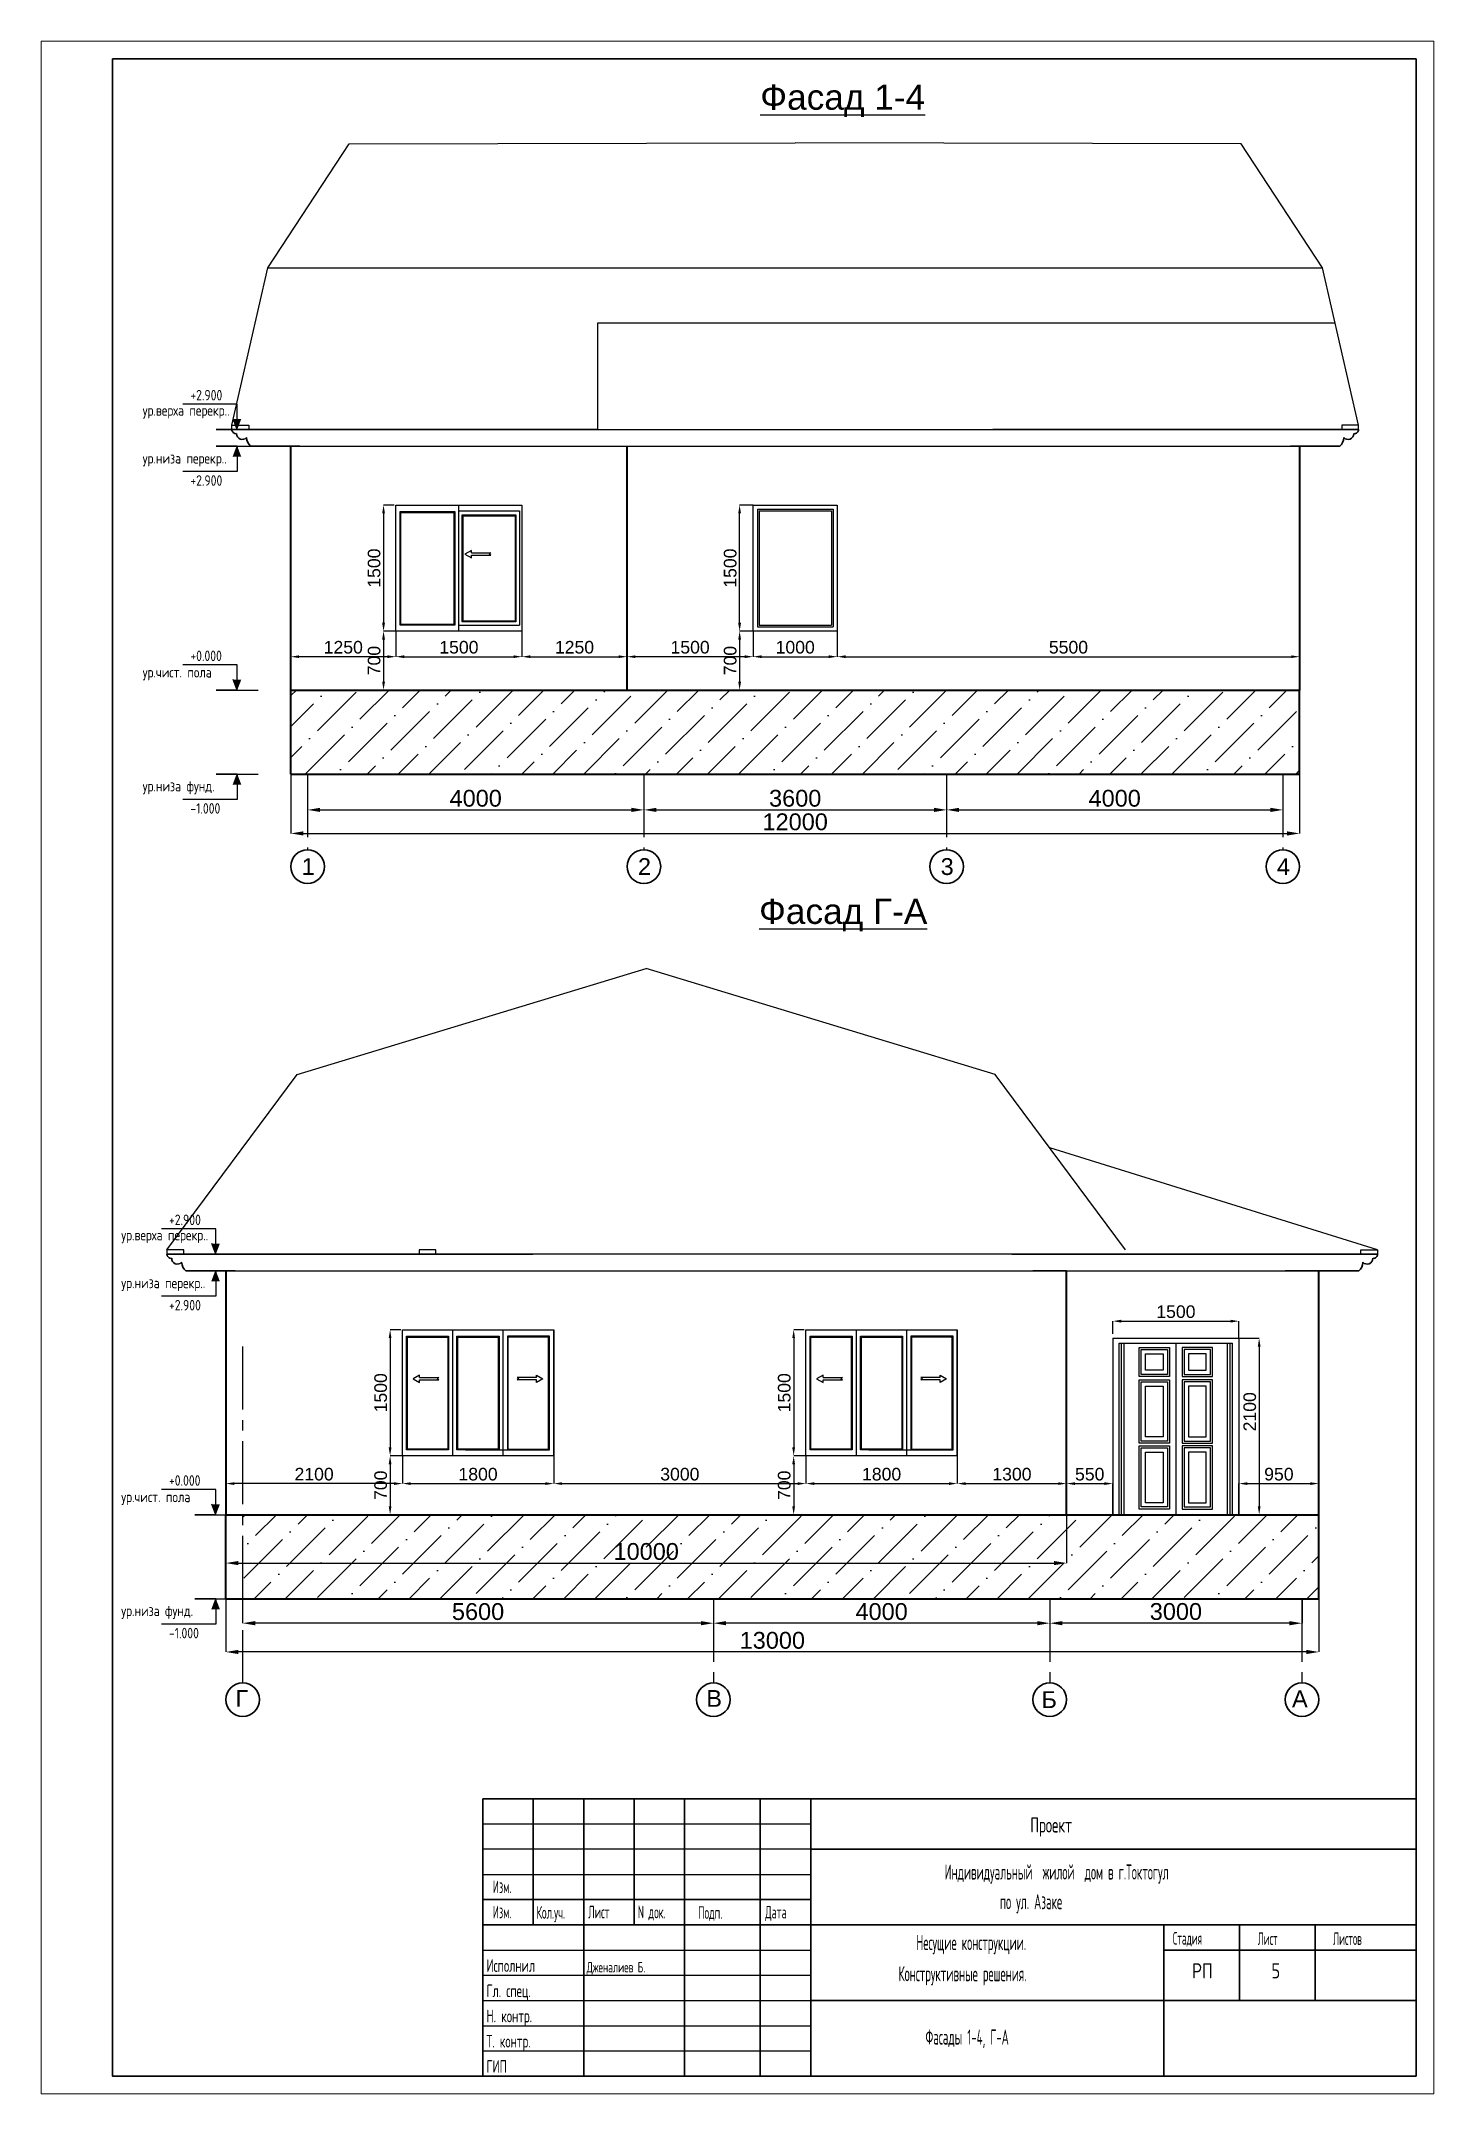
# Model space of a CAD drawing. Header units: millimetres. Extents: x 344563 to 449411, y 37253 to 62883.
# Drawn here: x 413689 to 430256, y 38462 to 62883 of the extents above; entities that cross this region are included whole.
import ezdxf
from ezdxf.enums import TextEntityAlignment as Align

# ---------------------------------------------------------------- set-up
doc = ezdxf.new("R2010")
doc.units = ezdxf.units.MM
doc.linetypes.add('CENTER2', pattern=[1.125, 0.75, -0.125, 0.125, -0.125])
for name, color, linetype in [('0 duvar', 2, 'Continuous'), ('AHSAP KAPI', 152, 'Continuous'), ('ANTET', 7, 'Continuous'), ('PENCERE', 152, 'Continuous')]:
    doc.layers.add(name, color=color, linetype=linetype)
for name, color, linetype, lineweight in [('ahsap', 222, 'Continuous', 13), ('OLCU', 7, 'Continuous', 13), ('YAZI-TURKCE', 5, 'Continuous', 13)]:
    doc.layers.add(name, color=color, linetype=linetype, lineweight=lineweight)
doc.styles.add('GOST 2.304', font='CS_Gost2304.shx')
doc.styles.add('SPDS', font='SPDS.shx')
doc.styles.get("Standard").update_dxf_attribs({"font": 'arial.ttf'})
doc.dimstyles.new('ISO-25', dxfattribs={"dimtxt": 2.5, "dimasz": 2.5, "dimexe": 1.25, "dimexo": 0.625, "dimtad": 1, "dimtxsty": 'Standard', "dimcen": 2.5, "dimadec": 0, "dimazin": 0, "dimtfac": 1, "dimtmove": 0, "dimatfit": 3, "dimfxl": 0, "dimarcsym": 0})

msp = doc.modelspace()

# ---------------------------------------------------------------- texts
at = {"attachment_point": 1}
for s, width, insert, char_height in [('{\\LФасад 1-4}', 2174.342, (422243.8, 62366.1), 300), ('1', 211.974, (416788.9, 53162.6), 200), ('2', 211.974, (420788.9, 53162.6), 200), ('3', 211.974, (424388.9, 53162.6), 200), ('4', 211.974, (428388.9, 53162.6), 200), ('{\\LФасад Г-А}', 2295.557, (422229.4, 52680.5), 300), ('Г', 211.974, (416002, 43267.2), 200), ('В', 211.974, (421602, 43267.2), 200), ('Б', 211.974, (425588.4, 43252.7), 200), ('А', 211.974, (428568, 43262.8), 200)]:
    msp.add_mtext_dynamic_manual_height_columns(s, width=width, gutter_width=12.5, heights=[0], dxfattribs=dict(at, insert=insert, char_height=char_height))
at = {"layer": '0 duvar', "color": 0, "ltscale": 0.071429, "style": 'SPDS'}
for s, height, width, p in [('Проект  ', 180, 0.8, (425455.9, 41571.6)), ('Индивидуальный  жилой  дом в г.Токтогул', 180, 0.65, (424435.8, 41012)), ('Изм.', 150, 0.7, (419061.9, 40851.1)), ('по ул. Азаке ', 180, 0.65, (425094.1, 40659.5)), ('Изм.', 150, 0.7, (419061.9, 40551.1)), ('Кол.уч.', 150, 0.7, (419582.6, 40546.1)), ('Лист', 150, 0.7, (420197, 40550.8)), ('N док.', 150, 0.7, (420787.5, 40550.8)), ('Подп.', 150, 0.7, (421505.4, 40544.3)), ('Дата', 150, 0.7, (422302.2, 40549.5)), ('Несущие конструкции.', 180, 0.65, (424099.9, 40172.6)), ('Стадия', 150, 0.65, (427151.1, 40238.6)), ('Лист', 150, 0.65, (428160.4, 40234.2)), ('Листов', 150, 0.65, (429056.8, 40234.2)), ('Исполнил', 150, 0.8, (418987.1, 39913.9)), ('Дженалиев Б.', 125, 0.8, (420179.9, 39907.3)), ('Конструктивные решения.', 180, 0.65, (423888.3, 39802.1)), ('Гл. спец.', 150, 0.8, (418987.1, 39613.9)), ('Н. контр.', 150, 0.8, (418987.1, 39313.9)), ('Т. контр.', 150, 0.8, (418987.1, 39013.9)), ('Фасады 1-4, Г-А', 180, 0.65, (424208.2, 39048.9)), ('ГИП', 150, 0.8, (418987.1, 38713.9))]:
    msp.add_text(s, height=height, dxfattribs=dict(at, width=width)).set_placement(p)
at = {"layer": 'ANTET', "color": 2, "style": 'SPDS'}
for s, p in [('РП', (427502.2, 39836.4)), ('5', (428375.5, 39836.4))]:
    msp.add_text(s, height=180, dxfattribs=at).set_placement(p, align=Align.CENTER)
at = {"layer": 'YAZI-TURKCE', "linetype": 'Continuous', "lineweight": 25, "ltscale": 50, "style": 'GOST 2.304'}
for s, p in [('+2.900', (415465.6, 58607.9)), ('ур.верха перекр..', (414897.6, 58426.7)), ('ур.низа перекр..', (414897.6, 57857)), ('+2.900', (415465.6, 57592.4)), ('+0.000', (415465.6, 55507.4)), ('ур.чист. пола', (414897.6, 55311.6)), ('ур.низа фунд.', (414897.6, 53957)), ('-1.000', (415465.6, 53692.4)), ('+2.900', (415211, 48797.8)), ('ур.верха перекр..', (414643, 48616.6)), ('ур.низа перекр..', (414643, 48046.9)), ('+2.900', (415211, 47782.3)), ('+0.000', (415211, 45697.3)), ('ур.чист. пола', (414643, 45501.5)), ('ур.низа фунд.', (414643, 44146.9)), ('-1.000', (415211, 43882.3))]:
    msp.add_text(s, height=125, dxfattribs=at).set_placement(p)

# ---------------------------------------------------------------- blocks, each defined once
blk = doc.blocks.new('*D211')
at = {"layer": 'ahsap', "color": 0, "lineweight": -2}
for p, q in [((415887, 44352), (415887, 43720)), ((428887, 44352), (428887, 43720)), ((428737, 43720), (416037, 43720))]:
    blk.add_line(p, q, dxfattribs=at)
at = {"layer": 'ahsap', "color": 0}
for points in [[(416037, 43745), (416037, 43695), (415887, 43720)], [(428737, 43745), (428737, 43695), (428887, 43720)]]:
    blk.add_solid(points, dxfattribs=at)
at = {"layer": 'DEFPOINTS', "color": 0}
for p in [(415887, 44353), (428887, 44353), (415887, 43720)]:
    blk.add_point(p, dxfattribs=at)
at = {"layer": 'ahsap', "color": 0, "insert": (422387, 43857), "char_height": 200, "attachment_point": 5}
blk.add_mtext('13000', dxfattribs=at)
blk = doc.blocks.new('*D212')
at = {"layer": 'ahsap', "color": 0, "lineweight": -2}
for p, q in [((425687, 44352), (425687, 44062)), ((428687, 44352), (428687, 44062)), ((428537, 44062), (425837, 44062))]:
    blk.add_line(p, q, dxfattribs=at)
at = {"layer": 'ahsap', "color": 0}
for points in [[(425837, 44087), (425837, 44037), (425687, 44062)], [(428537, 44087), (428537, 44037), (428687, 44062)]]:
    blk.add_solid(points, dxfattribs=at)
at = {"layer": 'DEFPOINTS', "color": 0}
for p in [(425687, 44353), (428687, 44353), (425687, 44062)]:
    blk.add_point(p, dxfattribs=at)
at = {"layer": 'ahsap', "color": 0, "insert": (427187, 44200), "char_height": 200, "attachment_point": 5}
blk.add_mtext('3000', dxfattribs=at)
blk = doc.blocks.new('*D213')
at = {"layer": 'ahsap', "color": 0, "lineweight": -2}
for p, q in [((421687, 44352), (421687, 44062)), ((425687, 44352), (425687, 44062)), ((425537, 44062), (421837, 44062))]:
    blk.add_line(p, q, dxfattribs=at)
at = {"layer": 'ahsap', "color": 0}
for points in [[(421837, 44087), (421837, 44037), (421687, 44062)], [(425537, 44087), (425537, 44037), (425687, 44062)]]:
    blk.add_solid(points, dxfattribs=at)
at = {"layer": 'DEFPOINTS', "color": 0}
for p in [(421687, 44353), (425687, 44353), (421687, 44062)]:
    blk.add_point(p, dxfattribs=at)
at = {"layer": 'ahsap', "color": 0, "insert": (423687, 44199), "char_height": 200, "attachment_point": 5}
blk.add_mtext('4000', dxfattribs=at)
blk = doc.blocks.new('*D214')
at = {"layer": 'ahsap', "color": 0, "lineweight": -2}
for p, q in [((416087, 44352), (416087, 44062)), ((421687, 44352), (421687, 44062)), ((421537, 44062), (416237, 44062))]:
    blk.add_line(p, q, dxfattribs=at)
at = {"layer": 'ahsap', "color": 0}
for points in [[(416237, 44087), (416237, 44037), (416087, 44062)], [(421537, 44087), (421537, 44037), (421687, 44062)]]:
    blk.add_solid(points, dxfattribs=at)
at = {"layer": 'DEFPOINTS', "color": 0}
for p in [(416087, 44353), (421687, 44353), (416087, 44062)]:
    blk.add_point(p, dxfattribs=at)
at = {"layer": 'ahsap', "color": 0, "insert": (418887, 44199), "char_height": 200, "attachment_point": 5}
blk.add_mtext('5600', dxfattribs=at)
blk = doc.blocks.new('кобылка')
at = {"layer": 'ahsap', "color": 46, "lineweight": 30}
for points in [[(381119, 60270), (385469, 60270)], [(381929, 60070), (381669, 60070), (381342, 60070)]]:
    blk.add_lwpolyline(points, dxfattribs=at)
for centre, radius, start, end in [((381169, 60270), 50, 180, 277.3555), ((381244, 60220), 68.6, 179.6563, 316.7248), ((381443, 60180), 149, 182.6791, 227.567)]:
    blk.add_arc(centre, radius, start, end, dxfattribs=at)
blk = doc.blocks.new('*D215')
at = {"layer": 'ahsap', "color": 0, "lineweight": -2}
for p, q in [((425887, 45353), (425887, 45723)), ((425987, 45723), (426337, 45723)), ((426437, 45353), (426437, 45723))]:
    blk.add_line(p, q, dxfattribs=at)
at = {"layer": 'ahsap', "color": 0}
for points in [[(425987, 45739), (425987, 45706), (425887, 45723)], [(426337, 45739), (426337, 45706), (426437, 45723)]]:
    blk.add_solid(points, dxfattribs=at)
at = {"layer": 'DEFPOINTS', "color": 0}
for p in [(426437, 45723), (425887, 45353), (426437, 45353)]:
    blk.add_point(p, dxfattribs=at)
at = {"layer": 'ahsap', "color": 0, "insert": (426162, 45834), "char_height": 150, "attachment_point": 5}
blk.add_mtext('550', dxfattribs=at)
blk = doc.blocks.new('*D216')
at = {"layer": 'ahsap', "color": 0, "lineweight": -2}
for p, q in [((416859, 54162), (416859, 53737)), ((420859, 54162), (420859, 53737)), ((417009, 53737), (420709, 53737))]:
    blk.add_line(p, q, dxfattribs=at)
at = {"layer": 'ahsap', "color": 0}
for points in [[(417009, 53762), (417009, 53712), (416859, 53737)], [(420709, 53762), (420709, 53712), (420859, 53737)]]:
    blk.add_solid(points, dxfattribs=at)
at = {"layer": 'DEFPOINTS', "color": 0}
for p in [(416859, 54163), (420859, 54163), (420859, 53737)]:
    blk.add_point(p, dxfattribs=at)
at = {"layer": 'ahsap', "color": 0, "insert": (418859, 53874), "char_height": 200, "attachment_point": 5}
blk.add_mtext('4000', dxfattribs=at)
blk = doc.blocks.new('*D217')
at = {"layer": 'ahsap', "color": 0, "lineweight": -2}
for p, q in [((420859, 54162), (420859, 53737)), ((424459, 54162), (424459, 53737)), ((421009, 53737), (424309, 53737))]:
    blk.add_line(p, q, dxfattribs=at)
at = {"layer": 'ahsap', "color": 0}
for points in [[(421009, 53762), (421009, 53712), (420859, 53737)], [(424309, 53762), (424309, 53712), (424459, 53737)]]:
    blk.add_solid(points, dxfattribs=at)
at = {"layer": 'DEFPOINTS', "color": 0}
for p in [(420859, 54162), (424459, 54163), (424459, 53737)]:
    blk.add_point(p, dxfattribs=at)
at = {"layer": 'ahsap', "color": 0, "insert": (422659, 53874), "char_height": 200, "attachment_point": 5}
blk.add_mtext('3600', dxfattribs=at)
blk = doc.blocks.new('*D218')
at = {"layer": 'ahsap', "color": 0, "lineweight": -2}
for p, q in [((424459, 54162), (424459, 53737)), ((428459, 54162), (428459, 53737)), ((424609, 53737), (428309, 53737))]:
    blk.add_line(p, q, dxfattribs=at)
at = {"layer": 'ahsap', "color": 0}
for points in [[(424609, 53762), (424609, 53712), (424459, 53737)], [(428309, 53762), (428309, 53712), (428459, 53737)]]:
    blk.add_solid(points, dxfattribs=at)
at = {"layer": 'DEFPOINTS', "color": 0}
for p in [(424459, 54163), (428459, 54163), (428459, 53737)]:
    blk.add_point(p, dxfattribs=at)
at = {"layer": 'ahsap', "color": 0, "insert": (426459, 53874), "char_height": 200, "attachment_point": 5}
blk.add_mtext('4000', dxfattribs=at)
blk = doc.blocks.new('*D219')
at = {"layer": 'ahsap', "color": 0, "lineweight": -2}
for p, q in [((416659, 54162), (416659, 53457)), ((428659, 54162), (428659, 53457)), ((416809, 53457), (428509, 53457))]:
    blk.add_line(p, q, dxfattribs=at)
at = {"layer": 'ahsap', "color": 0}
for points in [[(416809, 53482), (416809, 53432), (416659, 53457)], [(428509, 53482), (428509, 53432), (428659, 53457)]]:
    blk.add_solid(points, dxfattribs=at)
at = {"layer": 'DEFPOINTS', "color": 0}
for p in [(416659, 54163), (428659, 54163), (428659, 53457)]:
    blk.add_point(p, dxfattribs=at)
at = {"layer": 'ahsap', "color": 0, "insert": (422659, 53594), "char_height": 200, "attachment_point": 5}
blk.add_mtext('12000', dxfattribs=at)
blk = doc.blocks.new('Стрелка отметки')
at = {"layer": 'YAZI-TURKCE', "linetype": 'Continuous', "lineweight": 25, "ltscale": 50}
h = blk.add_hatch(color=256, dxfattribs=at)
h.paths.add_polyline_path([(332383, -147932), (332335, -147932), (332379, -148047), (332383, -148047)])
h.paths.add_polyline_path([(332431, -147932), (332383, -147932), (332383, -148047), (332387, -148047)])
for p, q in [((332383, -147757), (333031, -147757)), ((332383, -148057), (332383, -147757)), ((332383, -148057), (332431, -147932))]:
    blk.add_line(p, q, dxfattribs=at)
blk.add_lwpolyline([(332383, -148057), (332633, -148057), (332133, -148057)], dxfattribs=at)
blk = doc.blocks.new('*D220')
at = {"layer": 'ahsap', "color": 0, "lineweight": -2}
for p, q in [((417889, 57363), (417763, 57363)), ((417763, 57263), (417763, 55963)), ((417889, 55863), (417763, 55863))]:
    blk.add_line(p, q, dxfattribs=at)
at = {"layer": 'ahsap', "color": 0}
for points in [[(417746, 57263), (417780, 57263), (417763, 57363)], [(417746, 55963), (417780, 55963), (417763, 55863)]]:
    blk.add_solid(points, dxfattribs=at)
at = {"layer": 'DEFPOINTS', "color": 0}
for p in [(417890, 57363), (417763, 55863), (417890, 55863)]:
    blk.add_point(p, dxfattribs=at)
at = {"layer": 'ahsap', "color": 0, "insert": (417651, 56613), "char_height": 150, "attachment_point": 5, "rotation": 90}
blk.add_mtext('1500', dxfattribs=at)
blk = doc.blocks.new('Окно 1500')
at = {"layer": 'ahsap'}
blk.add_line((374583, -107648), (374583, -108980), dxfattribs=at)
at = {"layer": 'AHSAP KAPI'}
for p, q in [((374643, -109060), (374643, -107560)), ((374683, -108950), (374683, -107678)), ((374683, -107678), (375322, -107678)), ((374693, -108940), (374693, -107688)), ((374693, -107688), (375312, -107688)), ((375312, -107688), (375312, -108940)), ((375322, -107678), (375322, -108950)), ((375362, -107638), (375362, -108990)), ((374793, -108130), (375022, -108130)), ((374793, -108157), (375022, -108157)), ((375022, -108130), (375002, -108143)), ((375022, -108157), (375002, -108143)), ((375322, -108950), (374683, -108950)), ((375312, -108940), (374693, -108940))]:
    blk.add_line(p, q, dxfattribs=at)
for points in [[(373893, -109060), (373893, -107560), (375393, -107560), (375393, -109060)], [(373943, -108990), (373943, -107638), (374593, -107638), (374593, -108990)], [(373953, -108980), (373953, -107648), (374583, -107648), (374583, -108980)]]:
    blk.add_lwpolyline(points, close=True, dxfattribs=at)
blk.add_lwpolyline([(374793, -108130), (374793, -108099), (374715, -108143), (374793, -108188), (374793, -108157)], dxfattribs=at)
at = {"layer": 'PENCERE'}
for p, q in [((374643, -107630), (375362, -107630)), ((375362, -107630), (375362, -108990)), ((374643, -108990), (375362, -108990))]:
    blk.add_line(p, q, dxfattribs=at)
blk = doc.blocks.new('Окно 1000')
at = {"layer": 'PENCERE'}
for p, q in [((369296, -127028), (369296, -128428)), ((369296, -127028), (370196, -127028)), ((369316, -127048), (369316, -128408)), ((369316, -127048), (370176, -127048)), ((370176, -127048), (370176, -128408)), ((370196, -127028), (370196, -128428)), ((369296, -128428), (370196, -128428)), ((369316, -128408), (370176, -128408))]:
    blk.add_line(p, q, dxfattribs=at)
blk.add_lwpolyline([(369246, -126978), (370246, -126978), (370246, -128478), (369246, -128478), (369246, -126978)], dxfattribs=at)
blk = doc.blocks.new('*D221')
at = {"layer": 'ahsap', "color": 0, "lineweight": -2}
for p, q in [((422159, 57363), (421998, 57363)), ((421998, 55963), (421998, 57263)), ((422159, 55863), (421998, 55863))]:
    blk.add_line(p, q, dxfattribs=at)
at = {"layer": 'ahsap', "color": 0}
for points in [[(421981, 57263), (422015, 57263), (421998, 57363)], [(421981, 55963), (422015, 55963), (421998, 55863)]]:
    blk.add_solid(points, dxfattribs=at)
at = {"layer": 'DEFPOINTS', "color": 0}
for p in [(421998, 57363), (422159, 57363), (422159, 55863)]:
    blk.add_point(p, dxfattribs=at)
at = {"layer": 'ahsap', "color": 0, "insert": (421886, 56613), "char_height": 150, "attachment_point": 5, "rotation": 90}
blk.add_mtext('1500', dxfattribs=at)
blk = doc.blocks.new('*D222')
at = {"layer": 'ahsap', "color": 0, "lineweight": -2}
for p, q in [((415887, 45352), (415887, 44776)), ((425887, 45352), (425887, 44776)), ((416037, 44777), (425737, 44777))]:
    blk.add_line(p, q, dxfattribs=at)
at = {"layer": 'ahsap', "color": 0}
for points in [[(416037, 44802), (416037, 44752), (415887, 44777)], [(425737, 44802), (425737, 44752), (425887, 44777)]]:
    blk.add_solid(points, dxfattribs=at)
at = {"layer": 'DEFPOINTS', "color": 0}
for p in [(415887, 45353), (425887, 45353), (425887, 44777)]:
    blk.add_point(p, dxfattribs=at)
at = {"layer": 'ahsap', "color": 0, "insert": (420887, 44914), "char_height": 200, "attachment_point": 5}
blk.add_mtext('10000', dxfattribs=at)
blk = doc.blocks.new('*D223')
at = {"layer": 'ahsap', "color": 0, "lineweight": -2}
for p, q in [((417967, 47553), (417841, 47553)), ((417841, 47453), (417841, 46153)), ((417967, 46053), (417841, 46053))]:
    blk.add_line(p, q, dxfattribs=at)
at = {"layer": 'ahsap', "color": 0}
for points in [[(417824, 47453), (417857, 47453), (417841, 47553)], [(417824, 46153), (417857, 46153), (417841, 46053)]]:
    blk.add_solid(points, dxfattribs=at)
at = {"layer": 'DEFPOINTS', "color": 0}
for p in [(417967, 47553), (417841, 46053), (417967, 46053)]:
    blk.add_point(p, dxfattribs=at)
at = {"layer": 'ahsap', "color": 0, "insert": (417729, 46803), "char_height": 150, "attachment_point": 5, "rotation": 90}
blk.add_mtext('1500', dxfattribs=at)
blk = doc.blocks.new('окно 1800 фас')
at = {"layer": 'ahsap'}
for p, q in [((337788, 44896), (337788, 43544)), ((337798, 44886), (337798, 43554)), ((338278, 44886), (338278, 43554)), ((338388, 44896), (338388, 43544)), ((338398, 44886), (338398, 43554)), ((338878, 44886), (338878, 43554)), ((338998, 44886), (338998, 43554)), ((339478, 44886), (339478, 43554)), ((339488, 44896), (339488, 43544))]:
    blk.add_line(p, q, dxfattribs=at)
at = {"layer": 'AHSAP KAPI'}
for p, q in [((337738, 43474), (337738, 44974)), ((337738, 44974), (339538, 44974)), ((338338, 43474), (338338, 44974)), ((338938, 43474), (338938, 44974)), ((339538, 44974), (339538, 43474)), ((339538, 43474), (339538, 44974)), ((337788, 43544), (337788, 44896)), ((337788, 44896), (338288, 44896)), ((337798, 43554), (337798, 44886)), ((337798, 44886), (338278, 44886)), ((338288, 44896), (338288, 43544)), ((338388, 43544), (338388, 44896)), ((338388, 44896), (338888, 44896)), ((338398, 43554), (338398, 44886)), ((338398, 44886), (338878, 44886)), ((338888, 44896), (338888, 43544)), ((339488, 44896), (338988, 44896)), ((338988, 44896), (338988, 43544)), ((339478, 44886), (338998, 44886)), ((339478, 43554), (339478, 44886)), ((339488, 43544), (339488, 44896)), ((337942, 44404), (338172, 44404)), ((337942, 44377), (338172, 44377)), ((338172, 44404), (338152, 44391)), ((338172, 44377), (338152, 44391)), ((339334, 44404), (339104, 44404)), ((339104, 44404), (339124, 44391)), ((339104, 44377), (339124, 44391)), ((339334, 44377), (339104, 44377)), ((339538, 43474), (337738, 43474)), ((338288, 43544), (337788, 43544)), ((338278, 43554), (337798, 43554)), ((338888, 43544), (338388, 43544)), ((338878, 43554), (338398, 43554)), ((338988, 43544), (339488, 43544)), ((338998, 43554), (339478, 43554))]:
    blk.add_line(p, q, dxfattribs=at)
for points in [[(337942, 44404), (337942, 44435), (337865, 44391), (337942, 44346), (337942, 44377)], [(339334, 44404), (339334, 44435), (339411, 44391), (339334, 44346), (339334, 44377)]]:
    blk.add_lwpolyline(points, dxfattribs=at)
at = {"layer": 'PENCERE'}
blk.add_line((338488, 43544), (339207, 43544), dxfattribs=at)
blk = doc.blocks.new('*D224')
at = {"layer": 'ahsap', "color": 0, "lineweight": -2}
for p, q in [((422767, 47553), (422641, 47553)), ((422641, 47453), (422641, 46153)), ((422767, 46053), (422641, 46053))]:
    blk.add_line(p, q, dxfattribs=at)
at = {"layer": 'ahsap', "color": 0}
for points in [[(422624, 47453), (422657, 47453), (422641, 47553)], [(422624, 46153), (422657, 46153), (422641, 46053)]]:
    blk.add_solid(points, dxfattribs=at)
at = {"layer": 'DEFPOINTS', "color": 0}
for p in [(422767, 47553), (422641, 46053), (422767, 46053)]:
    blk.add_point(p, dxfattribs=at)
at = {"layer": 'ahsap', "color": 0, "insert": (422529, 46803), "char_height": 150, "attachment_point": 5, "rotation": 90}
blk.add_mtext('1500', dxfattribs=at)
blk = doc.blocks.new('*D238')
at = {"layer": 'ahsap', "color": 0, "lineweight": -2}
for p, q in [((415887, 46052), (415887, 45723)), ((417987, 46052), (417987, 45723)), ((417887, 45723), (415987, 45723))]:
    blk.add_line(p, q, dxfattribs=at)
at = {"layer": 'ahsap', "color": 0}
for points in [[(415987, 45739), (415987, 45706), (415887, 45723)], [(417887, 45739), (417887, 45706), (417987, 45723)]]:
    blk.add_solid(points, dxfattribs=at)
at = {"layer": 'DEFPOINTS', "color": 0}
for p in [(415887, 46053), (417987, 46053), (415887, 45723)]:
    blk.add_point(p, dxfattribs=at)
at = {"layer": 'ahsap', "color": 0, "insert": (416937, 45834), "char_height": 150, "attachment_point": 5}
blk.add_mtext('2100', dxfattribs=at)
blk = doc.blocks.new('*D239')
at = {"layer": 'ahsap', "color": 0, "lineweight": -2}
for p, q in [((419787, 46052), (419787, 45723)), ((422787, 46052), (422787, 45723)), ((419887, 45723), (422687, 45723))]:
    blk.add_line(p, q, dxfattribs=at)
at = {"layer": 'ahsap', "color": 0}
for points in [[(419887, 45739), (419887, 45706), (419787, 45723)], [(422687, 45739), (422687, 45706), (422787, 45723)]]:
    blk.add_solid(points, dxfattribs=at)
at = {"layer": 'DEFPOINTS', "color": 0}
for p in [(419787, 46053), (422787, 46053), (422787, 45723)]:
    blk.add_point(p, dxfattribs=at)
at = {"layer": 'ahsap', "color": 0, "insert": (421287, 45834), "char_height": 150, "attachment_point": 5}
blk.add_mtext('3000', dxfattribs=at)
blk = doc.blocks.new('*D240')
at = {"layer": 'ahsap', "color": 0, "lineweight": -2}
for p, q in [((417987, 46052), (417987, 45723)), ((419787, 46052), (419787, 45723)), ((418087, 45723), (419687, 45723))]:
    blk.add_line(p, q, dxfattribs=at)
at = {"layer": 'ahsap', "color": 0}
for points in [[(418087, 45739), (418087, 45706), (417987, 45723)], [(419687, 45739), (419687, 45706), (419787, 45723)]]:
    blk.add_solid(points, dxfattribs=at)
at = {"layer": 'DEFPOINTS', "color": 0}
for p in [(417987, 46052), (419787, 46052), (419787, 45723)]:
    blk.add_point(p, dxfattribs=at)
at = {"layer": 'ahsap', "color": 0, "insert": (418887, 45834), "char_height": 150, "attachment_point": 5}
blk.add_mtext('1800', dxfattribs=at)
blk = doc.blocks.new('*D241')
at = {"layer": 'ahsap', "color": 0, "lineweight": -2}
for p, q in [((422787, 46052), (422787, 45722)), ((424587, 46052), (424587, 45722)), ((422887, 45723), (424487, 45723))]:
    blk.add_line(p, q, dxfattribs=at)
at = {"layer": 'ahsap', "color": 0}
for points in [[(422887, 45739), (422887, 45706), (422787, 45723)], [(424487, 45739), (424487, 45706), (424587, 45723)]]:
    blk.add_solid(points, dxfattribs=at)
at = {"layer": 'DEFPOINTS', "color": 0}
for p in [(422787, 46053), (424587, 46053), (424587, 45723)]:
    blk.add_point(p, dxfattribs=at)
at = {"layer": 'ahsap', "color": 0, "insert": (423687, 45834), "char_height": 150, "attachment_point": 5}
blk.add_mtext('1800', dxfattribs=at)
blk = doc.blocks.new('*D242')
at = {"layer": 'ahsap', "color": 0, "lineweight": -2}
for p, q in [((424587, 46052), (424587, 45722)), ((425887, 46052), (425887, 45722)), ((424687, 45723), (425787, 45723))]:
    blk.add_line(p, q, dxfattribs=at)
at = {"layer": 'ahsap', "color": 0}
for points in [[(424687, 45739), (424687, 45706), (424587, 45723)], [(425787, 45739), (425787, 45706), (425887, 45723)]]:
    blk.add_solid(points, dxfattribs=at)
at = {"layer": 'DEFPOINTS', "color": 0}
for p in [(424587, 46053), (425887, 46053), (425887, 45723)]:
    blk.add_point(p, dxfattribs=at)
at = {"layer": 'ahsap', "color": 0, "insert": (425237, 45834), "char_height": 150, "attachment_point": 5}
blk.add_mtext('1300', dxfattribs=at)
blk = doc.blocks.new('*D243')
at = {"layer": 'ahsap', "color": 0, "lineweight": -2}
for p, q in [((427937, 45353), (427937, 45723)), ((428037, 45723), (428787, 45723)), ((428887, 45353), (428887, 45723))]:
    blk.add_line(p, q, dxfattribs=at)
at = {"layer": 'ahsap', "color": 0}
for points in [[(428037, 45739), (428037, 45706), (427937, 45723)], [(428787, 45739), (428787, 45706), (428887, 45723)]]:
    blk.add_solid(points, dxfattribs=at)
at = {"layer": 'DEFPOINTS', "color": 0}
for p in [(428887, 45723), (427937, 45353), (428887, 45353)]:
    blk.add_point(p, dxfattribs=at)
at = {"layer": 'ahsap', "color": 0, "insert": (428412, 45834), "char_height": 150, "attachment_point": 5}
blk.add_mtext('950', dxfattribs=at)
blk = doc.blocks.new('*D244')
at = {"layer": 'ahsap', "color": 0, "lineweight": -2}
for p, q in [((416659, 55862), (416659, 55559)), ((417909, 55862), (417909, 55559)), ((417809, 55559), (416759, 55559))]:
    blk.add_line(p, q, dxfattribs=at)
at = {"layer": 'ahsap', "color": 0}
for points in [[(416759, 55576), (416759, 55543), (416659, 55559)], [(417809, 55576), (417809, 55543), (417909, 55559)]]:
    blk.add_solid(points, dxfattribs=at)
at = {"layer": 'DEFPOINTS', "color": 0}
for p in [(416659, 55863), (417909, 55863), (416659, 55559)]:
    blk.add_point(p, dxfattribs=at)
at = {"layer": 'ahsap', "color": 0, "insert": (417284, 55671), "char_height": 150, "attachment_point": 5}
blk.add_mtext('1250', dxfattribs=at)
blk = doc.blocks.new('*D245')
at = {"layer": 'ahsap', "color": 0, "lineweight": -2}
for p, q in [((417909, 55862), (417909, 55559)), ((419409, 55862), (419409, 55559)), ((418009, 55559), (419309, 55559))]:
    blk.add_line(p, q, dxfattribs=at)
at = {"layer": 'ahsap', "color": 0}
for points in [[(418009, 55576), (418009, 55543), (417909, 55559)], [(419309, 55576), (419309, 55543), (419409, 55559)]]:
    blk.add_solid(points, dxfattribs=at)
at = {"layer": 'DEFPOINTS', "color": 0}
for p in [(417909, 55862), (419409, 55863), (419409, 55559)]:
    blk.add_point(p, dxfattribs=at)
at = {"layer": 'ahsap', "color": 0, "insert": (418659, 55671), "char_height": 150, "attachment_point": 5}
blk.add_mtext('1500', dxfattribs=at)
blk = doc.blocks.new('*D246')
at = {"layer": 'ahsap', "color": 0, "lineweight": -2}
for p, q in [((419409, 55862), (419409, 55559)), ((420659, 55862), (420659, 55559)), ((419509, 55559), (420559, 55559))]:
    blk.add_line(p, q, dxfattribs=at)
at = {"layer": 'ahsap', "color": 0}
for points in [[(419509, 55576), (419509, 55543), (419409, 55559)], [(420559, 55576), (420559, 55543), (420659, 55559)]]:
    blk.add_solid(points, dxfattribs=at)
at = {"layer": 'DEFPOINTS', "color": 0}
for p in [(419409, 55863), (420659, 55863), (420659, 55559)]:
    blk.add_point(p, dxfattribs=at)
at = {"layer": 'ahsap', "color": 0, "insert": (420034, 55671), "char_height": 150, "attachment_point": 5}
blk.add_mtext('1250', dxfattribs=at)
blk = doc.blocks.new('*D247')
at = {"layer": 'ahsap', "color": 0, "lineweight": -2}
for p, q in [((420659, 55862), (420659, 55559)), ((422159, 55862), (422159, 55559)), ((422059, 55559), (420759, 55559))]:
    blk.add_line(p, q, dxfattribs=at)
at = {"layer": 'ahsap', "color": 0}
for points in [[(420759, 55576), (420759, 55543), (420659, 55559)], [(422059, 55576), (422059, 55543), (422159, 55559)]]:
    blk.add_solid(points, dxfattribs=at)
at = {"layer": 'DEFPOINTS', "color": 0}
for p in [(420659, 55862), (422159, 55863), (420659, 55559)]:
    blk.add_point(p, dxfattribs=at)
at = {"layer": 'ahsap', "color": 0, "insert": (421409, 55671), "char_height": 150, "attachment_point": 5}
blk.add_mtext('1500', dxfattribs=at)
blk = doc.blocks.new('*D248')
at = {"layer": 'ahsap', "color": 0, "lineweight": -2}
for p, q in [((422159, 55862), (422159, 55559)), ((423159, 55862), (423159, 55559)), ((422259, 55559), (423059, 55559))]:
    blk.add_line(p, q, dxfattribs=at)
at = {"layer": 'ahsap', "color": 0}
for points in [[(422259, 55576), (422259, 55543), (422159, 55559)], [(423059, 55576), (423059, 55543), (423159, 55559)]]:
    blk.add_solid(points, dxfattribs=at)
at = {"layer": 'DEFPOINTS', "color": 0}
for p in [(422159, 55863), (423159, 55863), (423159, 55559)]:
    blk.add_point(p, dxfattribs=at)
at = {"layer": 'ahsap', "color": 0, "insert": (422659, 55671), "char_height": 150, "attachment_point": 5}
blk.add_mtext('1000', dxfattribs=at)
blk = doc.blocks.new('*D249')
at = {"layer": 'ahsap', "color": 0, "lineweight": -2}
for p, q in [((423159, 55862), (423159, 55559)), ((428659, 55862), (428659, 55559)), ((423259, 55559), (428559, 55559))]:
    blk.add_line(p, q, dxfattribs=at)
at = {"layer": 'ahsap', "color": 0}
for points in [[(423259, 55576), (423259, 55543), (423159, 55559)], [(428559, 55576), (428559, 55543), (428659, 55559)]]:
    blk.add_solid(points, dxfattribs=at)
at = {"layer": 'DEFPOINTS', "color": 0}
for p in [(423159, 55863), (428659, 55863), (428659, 55559)]:
    blk.add_point(p, dxfattribs=at)
at = {"layer": 'ahsap', "color": 0, "insert": (425909, 55671), "char_height": 150, "attachment_point": 5}
blk.add_mtext('5500', dxfattribs=at)
blk = doc.blocks.new('*D267')
at = {"layer": 'ahsap', "color": 0, "lineweight": -2}
for p, q in [((417909, 55863), (417763, 55863)), ((417763, 55763), (417763, 55263)), ((417909, 55163), (417763, 55163))]:
    blk.add_line(p, q, dxfattribs=at)
at = {"layer": 'ahsap', "color": 0}
for points in [[(417746, 55763), (417780, 55763), (417763, 55863)], [(417746, 55263), (417780, 55263), (417763, 55163)]]:
    blk.add_solid(points, dxfattribs=at)
at = {"layer": 'DEFPOINTS', "color": 0}
for p in [(417909, 55863), (417763, 55163), (417909, 55163)]:
    blk.add_point(p, dxfattribs=at)
at = {"layer": 'ahsap', "color": 0, "insert": (417651, 55513), "char_height": 150, "attachment_point": 5, "rotation": 90}
blk.add_mtext('700', dxfattribs=at)
blk = doc.blocks.new('*D268')
at = {"layer": 'ahsap', "color": 0, "lineweight": -2}
for p, q in [((422159, 55862), (421998, 55862)), ((421998, 55762), (421998, 55263)), ((422159, 55163), (421998, 55163))]:
    blk.add_line(p, q, dxfattribs=at)
at = {"layer": 'ahsap', "color": 0}
for points in [[(421981, 55762), (422015, 55762), (421998, 55862)], [(421981, 55263), (422015, 55263), (421998, 55163)]]:
    blk.add_solid(points, dxfattribs=at)
at = {"layer": 'DEFPOINTS', "color": 0}
for p in [(422159, 55862), (421998, 55163), (422159, 55163)]:
    blk.add_point(p, dxfattribs=at)
at = {"layer": 'ahsap', "color": 0, "insert": (421886, 55513), "char_height": 150, "attachment_point": 5, "rotation": 90}
blk.add_mtext('700', dxfattribs=at)
blk = doc.blocks.new('*D269')
at = {"layer": 'ahsap', "color": 0, "lineweight": -2}
for p, q in [((417986, 46053), (417840, 46053)), ((417841, 45953), (417841, 45453)), ((417986, 45353), (417840, 45353))]:
    blk.add_line(p, q, dxfattribs=at)
at = {"layer": 'ahsap', "color": 0}
for points in [[(417824, 45953), (417857, 45953), (417841, 46053)], [(417824, 45453), (417857, 45453), (417841, 45353)]]:
    blk.add_solid(points, dxfattribs=at)
at = {"layer": 'DEFPOINTS', "color": 0}
for p in [(417987, 46053), (417841, 45353), (417987, 45353)]:
    blk.add_point(p, dxfattribs=at)
at = {"layer": 'ahsap', "color": 0, "insert": (417729, 45703), "char_height": 150, "attachment_point": 5, "rotation": 90}
blk.add_mtext('700', dxfattribs=at)
blk = doc.blocks.new('*D270')
at = {"layer": 'ahsap', "color": 0, "lineweight": -2}
for p, q in [((422786, 46053), (422641, 46053)), ((422641, 45953), (422641, 45453)), ((422786, 45353), (422641, 45353))]:
    blk.add_line(p, q, dxfattribs=at)
at = {"layer": 'ahsap', "color": 0}
for points in [[(422624, 45953), (422657, 45953), (422641, 46053)], [(422624, 45453), (422657, 45453), (422641, 45353)]]:
    blk.add_solid(points, dxfattribs=at)
at = {"layer": 'DEFPOINTS', "color": 0}
for p in [(422787, 46053), (422641, 45353), (422787, 45353)]:
    blk.add_point(p, dxfattribs=at)
at = {"layer": 'ahsap', "color": 0, "insert": (422529, 45703), "char_height": 150, "attachment_point": 5, "rotation": 90}
blk.add_mtext('700', dxfattribs=at)
blk = doc.blocks.new('*D271')
at = {"layer": 'ahsap', "color": 0, "lineweight": -2}
for p, q in [((427937, 47453), (428177, 47453)), ((428177, 47353), (428177, 45453)), ((427938, 45353), (428177, 45353))]:
    blk.add_line(p, q, dxfattribs=at)
at = {"layer": 'ahsap', "color": 0}
for points in [[(428161, 47353), (428194, 47353), (428177, 47453)], [(428161, 45453), (428194, 45453), (428177, 45353)]]:
    blk.add_solid(points, dxfattribs=at)
at = {"layer": 'DEFPOINTS', "color": 0}
for p in [(427937, 47453), (427938, 45353), (428177, 45353)]:
    blk.add_point(p, dxfattribs=at)
at = {"layer": 'ahsap', "color": 0, "insert": (428066, 46577), "char_height": 150, "attachment_point": 5, "rotation": 90}
blk.add_mtext('2100', dxfattribs=at)
blk = doc.blocks.new('*D272')
at = {"layer": 'ahsap', "color": 0, "lineweight": -2}
for p, q in [((426437, 47506), (426437, 47655)), ((426537, 47655), (427837, 47655)), ((427937, 47453), (427937, 47655))]:
    blk.add_line(p, q, dxfattribs=at)
at = {"layer": 'ahsap', "color": 0}
for points in [[(426537, 47672), (426537, 47638), (426437, 47655)], [(427837, 47672), (427837, 47638), (427937, 47655)]]:
    blk.add_solid(points, dxfattribs=at)
at = {"layer": 'DEFPOINTS', "color": 0}
for p in [(427937, 47655), (426437, 47506), (427937, 47453)]:
    blk.add_point(p, dxfattribs=at)
at = {"layer": 'ahsap', "color": 0, "insert": (427187, 47767), "char_height": 150, "attachment_point": 5}
blk.add_mtext('1500', dxfattribs=at)
blk = doc.blocks.new('Дверь 1500 фас')
at = {"layer": 'AHSAP KAPI'}
for p, q in [((337794, 41050), (339294, 41050)), ((337794, 41050), (337794, 38950)), ((339294, 41050), (339294, 38950)), ((337869, 40990), (339219, 40990)), ((337869, 38950), (337869, 40990)), ((338544, 40990), (338544, 38950)), ((339219, 38950), (339219, 40990)), ((337794, 38950), (339294, 38950))]:
    blk.add_line(p, q, dxfattribs=at)
at = {"layer": 'AHSAP KAPI', "linetype": 'Continuous'}
for p, q in [((337898, 38950), (337898, 40990)), ((337928, 38950), (337928, 40990)), ((339160, 38950), (339160, 40990)), ((339190, 38950), (339190, 40990))]:
    blk.add_line(p, q, dxfattribs=at)
for points in [[(338469, 40594), (338108, 40594), (338108, 40940), (338469, 40940)], [(338444, 40619), (338133, 40619), (338133, 40915), (338444, 40915)], [(338394, 40669), (338183, 40669), (338183, 40865), (338394, 40865)], [(338619, 40594), (338980, 40594), (338980, 40940), (338619, 40940)], [(338644, 40619), (338955, 40619), (338955, 40915), (338644, 40915)], [(338694, 40669), (338905, 40669), (338905, 40865), (338694, 40865)], [(338469, 39800), (338108, 39800), (338108, 40554), (338469, 40554)], [(338619, 39800), (338980, 39800), (338980, 40554), (338619, 40554)], [(338444, 39825), (338133, 39825), (338133, 40529), (338444, 40529)], [(338394, 39875), (338183, 39875), (338183, 40479), (338394, 40479)], [(338644, 39825), (338955, 39825), (338955, 40529), (338644, 40529)], [(338694, 39875), (338905, 39875), (338905, 40479), (338694, 40479)], [(338469, 39017), (338108, 39017), (338108, 39770), (338469, 39770)], [(338444, 39042), (338133, 39042), (338133, 39745), (338444, 39745)], [(338394, 39092), (338183, 39092), (338183, 39695), (338394, 39695)], [(338619, 39017), (338980, 39017), (338980, 39770), (338619, 39770)], [(338644, 39042), (338955, 39042), (338955, 39745), (338644, 39745)], [(338694, 39092), (338905, 39092), (338905, 39695), (338694, 39695)]]:
    blk.add_lwpolyline(points, close=True, dxfattribs=at)

# ---------------------------------------------------------------- dimensions: what is measured, and where the dimension line sits
at = {"layer": 'ahsap', "color": 0}
for base, p1, p2, angle, override, picture, middle in [((417763.1, 55862.6), (417889.6, 57362.6), (417889.6, 55862.6), 90, {"dimtxt": 150, "dimasz": 100, "dimexe": 0.125, "dimexo": 0.25, "dimgap": 35, "dimdec": 0}, '*D220', (417651.5, 56612.6)), ((421998, 57362.6), (422158.9, 55862.6), (422158.9, 57362.6), 90, {"dimtxt": 150, "dimasz": 100, "dimexe": 0.125, "dimexo": 0.25, "dimgap": 35, "dimdec": 0}, '*D221', (421886.5, 56612.6)), ((417762.9, 55162.6), (417908.9, 55862.6), (417908.9, 55162.6), 90, {"dimtxt": 150, "dimasz": 100, "dimexe": 0.125, "dimexo": 0.25, "dimgap": 35, "dimdec": 0}, '*D267', (417651.3, 55512.6)), ((421998, 55162.6), (422158.9, 55862.4), (422158.9, 55162.6), 90, {"dimtxt": 150, "dimasz": 100, "dimexe": 0.125, "dimexo": 0.25, "dimgap": 35, "dimdec": 0}, '*D268', (421886.5, 55512.5)), ((417840.7, 46052.6), (417967.3, 47552.6), (417967.3, 46052.6), 90, {"dimtxt": 150, "dimasz": 100, "dimexe": 0.125, "dimexo": 0.25, "dimgap": 35, "dimdec": 0}, '*D223', (417729.1, 46802.6)), ((422640.7, 46052.6), (422767.3, 47552.6), (422767.3, 46052.6), 90, {"dimtxt": 150, "dimasz": 100, "dimexe": 0.125, "dimexo": 0.25, "dimgap": 35, "dimdec": 0}, '*D224', (422529.1, 46802.6)), ((417840.6, 45352.6), (417986.6, 46052.6), (417986.6, 45352.6), 90, {"dimtxt": 150, "dimasz": 100, "dimexe": 0.125, "dimexo": 0.25, "dimgap": 35, "dimdec": 0}, '*D269', (417729, 45702.6)), ((422640.7, 45352.6), (422786.6, 46052.6), (422786.6, 45352.6), 90, {"dimtxt": 150, "dimasz": 100, "dimexe": 0.125, "dimexo": 0.25, "dimgap": 35, "dimdec": 0}, '*D270', (422529.1, 45702.6)), ((415886.6, 43720.3), (428886.6, 44352.6), (415886.6, 44352.6), 180, {"dimtxt": 200, "dimasz": 150, "dimexe": 0.125, "dimexo": 0.25, "dimgap": 35, "dimdec": 0}, '*D211', (422386.6, 43857.5)), ((416086.6, 44062.3), (421686.6, 44352.6), (416086.6, 44352.6), 180, {"dimtxt": 200, "dimasz": 150, "dimexe": 0.125, "dimexo": 0.25, "dimgap": 35, "dimdec": 0}, '*D214', (418886.6, 44199.4)), ((421686.6, 44062.3), (425686.6, 44352.6), (421686.6, 44352.6), 180, {"dimtxt": 200, "dimasz": 150, "dimexe": 0.125, "dimexo": 0.25, "dimgap": 35, "dimdec": 0}, '*D213', (423686.6, 44199.4)), ((425686.6, 44062.3), (428686.6, 44352.6), (425686.6, 44352.6), 180, {"dimtxt": 200, "dimasz": 150, "dimexe": 0.125, "dimexo": 0.25, "dimgap": 35, "dimdec": 0}, '*D212', (427186.6, 44199.5))]:
    dim = msp.add_linear_dim(base=base, p1=p1, p2=p2, angle=angle, dimstyle='ISO-25', override=override, dxfattribs=at)
    dim.commit()
    dim.dimension.update_dxf_attribs({"geometry": picture, "text_midpoint": middle})
for base, p1, p2, override, picture, middle in [((416658.9, 55559.3), (417908.9, 55862.6), (416658.9, 55862.6), {"dimtxt": 150, "dimasz": 100, "dimexe": 0.125, "dimexo": 0.25, "dimgap": 35, "dimdec": 0}, '*D244', (417283.9, 55670.9)), ((419408.9, 55559.3), (417908.9, 55862), (419408.9, 55862.6), {"dimtxt": 150, "dimasz": 100, "dimexe": 0.125, "dimexo": 0.25, "dimgap": 35, "dimdec": 0}, '*D245', (418658.9, 55670.9)), ((420658.9, 55559.3), (419408.9, 55862.6), (420658.9, 55862.6), {"dimtxt": 150, "dimasz": 100, "dimexe": 0.125, "dimexo": 0.25, "dimgap": 35, "dimdec": 0}, '*D246', (420033.9, 55670.9)), ((420658.9, 55559.3), (422158.9, 55862.6), (420658.9, 55862), {"dimtxt": 150, "dimasz": 100, "dimexe": 0.125, "dimexo": 0.25, "dimgap": 35, "dimdec": 0}, '*D247', (421408.9, 55670.9)), ((423158.9, 55559.3), (422158.9, 55862.6), (423158.9, 55862.6), {"dimtxt": 150, "dimasz": 100, "dimexe": 0.125, "dimexo": 0.25, "dimgap": 35, "dimdec": 0}, '*D248', (422658.9, 55670.9)), ((428658.9, 55559.3), (423158.9, 55862.6), (428658.9, 55862.6), {"dimtxt": 150, "dimasz": 100, "dimexe": 0.125, "dimexo": 0.25, "dimgap": 35, "dimdec": 0}, '*D249', (425908.9, 55670.9)), ((424458.9, 53736.8), (420858.9, 54162.4), (424458.9, 54162.6), {"dimtxt": 200, "dimasz": 150, "dimexe": 0.125, "dimexo": 0.25, "dimgap": 35, "dimdec": 0}, '*D217', (422658.9, 53873.9)), ((427936.8, 47655), (426436.8, 47505.9), (427936.8, 47452.8), {"dimtxt": 150, "dimasz": 100, "dimexe": 0.125, "dimexo": 0.25, "dimgap": 35, "dimdec": 0}, '*D272', (427186.8, 47766.6)), ((415886.6, 45722.7), (417986.6, 46052.6), (415886.6, 46052.6), {"dimtxt": 150, "dimasz": 100, "dimexe": 0.125, "dimexo": 0.25, "dimgap": 35, "dimdec": 0}, '*D238', (416936.6, 45834.3)), ((419786.6, 45722.7), (417986.6, 46052), (419786.6, 46052), {"dimtxt": 150, "dimasz": 100, "dimexe": 0.125, "dimexo": 0.25, "dimgap": 35, "dimdec": 0}, '*D240', (418886.6, 45834.3)), ((422786.6, 45722.7), (419786.6, 46052.6), (422786.6, 46052.6), {"dimtxt": 150, "dimasz": 100, "dimexe": 0.125, "dimexo": 0.25, "dimgap": 35, "dimdec": 0}, '*D239', (421286.6, 45834.3)), ((424586.6, 45722.6), (422786.6, 46052.6), (424586.6, 46052.6), {"dimtxt": 150, "dimasz": 100, "dimexe": 0.125, "dimexo": 0.25, "dimgap": 35, "dimdec": 0}, '*D241', (423686.6, 45834.2)), ((425886.6, 45722.6), (424586.6, 46052.6), (425886.6, 46052.6), {"dimtxt": 150, "dimasz": 100, "dimexe": 0.125, "dimexo": 0.25, "dimgap": 35, "dimdec": 0}, '*D242', (425236.6, 45834.2)), ((426436.8, 45722.6), (425886.6, 45352.6), (426436.8, 45352.6), {"dimtxt": 150, "dimasz": 100, "dimexe": 0.125, "dimexo": 0.25, "dimgap": 35, "dimdec": 0}, '*D215', (426161.7, 45834.2)), ((428886.6, 45722.7), (427936.8, 45352.6), (428886.6, 45352.6), {"dimtxt": 150, "dimasz": 100, "dimexe": 0.125, "dimexo": 0.25, "dimgap": 35, "dimdec": 0}, '*D243', (428411.7, 45834.3)), ((425886.6, 44776.6), (415886.6, 45352.6), (425886.6, 45352.6), {"dimtxt": 200, "dimasz": 150, "dimexe": 0.125, "dimexo": 0.25, "dimgap": 35, "dimdec": 0}, '*D222', (420886.6, 44913.7))]:
    dim = msp.add_linear_dim(base=base, p1=p1, p2=p2, dimstyle='ISO-25', override=override, dxfattribs=at)
    dim.commit()
    dim.dimension.update_dxf_attribs({"geometry": picture, "text_midpoint": middle})
for base, p1, p2, picture, middle in [((428658.9, 53456.6), (416658.9, 54162.6), (428658.9, 54162.6), '*D219', (422658.9, 53456.6)), ((420858.9, 53736.8), (416858.9, 54162.6), (420858.9, 54162.6), '*D216', (418858.9, 53736.8)), ((428458.9, 53736.8), (424458.9, 54162.6), (428458.9, 54162.6), '*D218', (426458.9, 53736.8))]:
    dim = msp.add_linear_dim(base=base, p1=p1, p2=p2, dimstyle='ISO-25', override={"dimtxt": 200, "dimasz": 150, "dimexe": 0.125, "dimexo": 0.25, "dimgap": 35, "dimdec": 0}, dxfattribs=at)
    dim.commit()
    dim.dimension.update_dxf_attribs({"geometry": picture, "text_midpoint": middle, "dimtype": 160})
dim = msp.add_linear_dim(base=(428177.2, 45352.8), p1=(427936.8, 47452.8), p2=(427937.6, 45352.8), angle=90, dimstyle='ISO-25', override={"dimtxt": 150, "dimasz": 100, "dimexe": 0.125, "dimexo": 0.25, "dimgap": 35, "dimdec": 0}, dxfattribs=at)
dim.commit()
dim.dimension.update_dxf_attribs({"geometry": '*D271', "text_midpoint": (428177.2, 46576.8), "dimtype": 160})

# ---------------------------------------------------------------- hatches: boundary and pattern name
h = msp.add_hatch()
h.set_pattern_fill('ANSI36', color=256, scale=82)
h.paths.add_polyline_path([(428658.9, 55162.6), (416658.9, 55162.6), (416658.9, 54162.6), (428658.9, 54162.6)])
h = msp.add_hatch()
h.set_pattern_fill('ANSI36', color=256, scale=82)
h.paths.add_polyline_path([(428886.6, 45352.6), (416086.6, 45352.6), (416086.6, 44352.6), (428886.6, 44352.6)])
h.paths.add_polyline_path([(420439.6, 44705.8), (421316.5, 44705.8), (421316.5, 45117.9), (420439.6, 45117.9)], flags=24)

# ---------------------------------------------------------------- linework, layer by layer
for p, q in [((429080.6, 59526.8), (420308.9, 59526.8)), ((420308.9, 59526.8), (420308.9, 58262.6)), ((425886.6, 48252.6), (425486.6, 48252.6)), ((428886.6, 48252.6), (428486.6, 48252.6))]:
    msp.add_line(p, q)
at = {"ltscale": 1000}
for p, q in [((416658.9, 58262.6), (428658.9, 58262.6)), ((416658.9, 58062.6), (428658.9, 58062.6))]:
    msp.add_line(p, q, dxfattribs=at)
at = {"lineweight": 40, "ltscale": 1000}
for p, q in [((416658.9, 55162.6), (416658.9, 58062.6)), ((420658.9, 55162.4), (420658.9, 58062.4)), ((428658.9, 58062.6), (428658.9, 55162.6)), ((416658.9, 55162.6), (428658.9, 55162.6)), ((416658.9, 54162.6), (416658.9, 55162.6)), ((428658.9, 54162.6), (428658.9, 55162.4)), ((416658.9, 54162.6), (428658.9, 54162.6)), ((415886.6, 48252.6), (415886.6, 45352.6)), ((425886.6, 45352.6), (425886.6, 48252.6)), ((428886.6, 45352.6), (428886.6, 48252.6)), ((415886.6, 45352.6), (428886.6, 45352.6)), ((415886.6, 44352.6), (415886.6, 45352.6)), ((428886.6, 44352.6), (428886.6, 45352.6)), ((415886.6, 44352.6), (428886.6, 44352.6))]:
    msp.add_line(p, q, dxfattribs=at)
at = {"linetype": 'CENTER2', "ltscale": 1000}
for p, q in [((416858.9, 54162.6), (416858.9, 53262.6)), ((420858.9, 54162.6), (420858.9, 53262.6)), ((424458.9, 54162.6), (424458.9, 53262.6)), ((428458.9, 54162.6), (428458.9, 53262.6)), ((416086.6, 47352.6), (416086.6, 43352.6)), ((421686.6, 44352.6), (421686.6, 43352.6)), ((425686.6, 44352.6), (425686.6, 43352.6)), ((428686.6, 44352.6), (428686.6, 43352.6))]:
    msp.add_line(p, q, dxfattribs=at)
for points in [[(415958.9, 58312.6), (416388.3, 60186.6), (417354, 61661.6), (422658.9, 61670.5)], [(429358.9, 58312.6), (428929.4, 60186.6), (427963.8, 61661.6), (422658.9, 61670.5)], [(416388.3, 60186.6), (428929.4, 60186.6)], [(415958.9, 58262.6), (415958.9, 58312.6), (415978.9, 58312.6), (416158.9, 58312.6), (416158.9, 58262.9), (415958.9, 58262.6)], [(429358.9, 58262.6), (429358.9, 58312.6), (429338.9, 58312.6), (429158.9, 58312.6), (429158.9, 58262.9), (429358.9, 58262.6)], [(415186.6, 48502.3), (416734.5, 50591), (420886.6, 51849.1)], [(426586.6, 48502.3), (425038.6, 50591), (420886.6, 51849.1)], [(429586.6, 48502.3), (425686.6, 49716.7)], [(415386.6, 48452.3), (415386.6, 48502.3), (415366.6, 48502.3), (415186.6, 48502.3), (415186.6, 48452.6), (415386.6, 48452.2)], [(418386.6, 48452.3), (418386.6, 48502.3), (418366.6, 48502.3), (418186.6, 48502.3), (418186.6, 48452.6), (418386.6, 48452.2)], [(425236.6, 48452.6), (419536.6, 48452.6)], [(429386.6, 48452.3), (429386.6, 48502.3), (429406.6, 48502.3), (429586.6, 48502.3), (429586.6, 48452.6), (429386.6, 48452.2)], [(415996.6, 48252.6), (428776.6, 48252.6)]]:
    msp.add_lwpolyline(points)
at = {"lineweight": 30}
for centre in [(416858.9, 53062.6), (420858.9, 53062.6), (424458.9, 53062.6), (428458.9, 53062.6), (416086.6, 43152.6), (421686.6, 43152.6), (425686.6, 43152.6), (428686.6, 43152.6)]:
    msp.add_circle(centre, 200, dxfattribs=at)
at = {"layer": '0 duvar', "color": 7, "lineweight": 30, "ltscale": 0.071429}
for p, q in [((418943.9, 41974.2), (430043.9, 41974.2)), ((418943.9, 38674.2), (418943.9, 41974.2)), ((419543.9, 41974.2), (419543.9, 40474.2)), ((420143.9, 41974.2), (420143.9, 38674.2)), ((420743.9, 41974.2), (420743.9, 40474.2)), ((421343.9, 41974.2), (421343.9, 38674.2)), ((422243.9, 41974.2), (422243.9, 38674.2)), ((422843.9, 38674.2), (422843.9, 41973.6)), ((430043.9, 38674.2), (430043.9, 41974.2)), ((422843.9, 41374.2), (430043.9, 41374.2)), ((418943.9, 40774.2), (422843.9, 40774.2)), ((422843.9, 40474.2), (418943.9, 40474.2)), ((422843.9, 40474.2), (430043.9, 40474.2)), ((427043.9, 38674.2), (427043.9, 40474.2)), ((427043.9, 40474.2), (427043.9, 38674.2)), ((427943.9, 40474.2), (427943.9, 39574.2)), ((428843.9, 40474.2), (428843.9, 39574.2)), ((427043.9, 40174.2), (430043.9, 40174.2)), ((422843.9, 39574.2), (430043.9, 39574.2)), ((418943.9, 38674.2), (430043.9, 38674.2))]:
    msp.add_line(p, q, dxfattribs=at)
at = {"layer": '0 duvar', "color": 1, "ltscale": 0.071429}
for p, q in [((418943.9, 41674.2), (422843.9, 41674.2)), ((422843.9, 41374.2), (418943.9, 41374.2)), ((418943.9, 41074.2), (422843.9, 41074.2)), ((418943.9, 40174.2), (422843.9, 40174.2)), ((418943.9, 39874.2), (422843.9, 39874.2)), ((418943.9, 39574.2), (422843.9, 39574.2)), ((418943.9, 39274.2), (422843.9, 39274.2)), ((418943.9, 38974.2), (422843.9, 38974.2))]:
    msp.add_line(p, q, dxfattribs=at)
at = {"layer": '0 duvar', "color": 7, "lineweight": 60, "ltscale": 0.071429}
msp.add_line((422843.9, 41374.2), (422843.9, 41374.2), dxfattribs=at)
at = {"layer": '0 duvar', "color": 7, "lineweight": 30, "ltscale": 0.071429}
msp.add_lwpolyline([(414537.9, 62670.8), (430043.9, 62670.8), (430043.9, 38674.2), (414537.9, 38674.2)], close=True, dxfattribs=at)
at = {"layer": 'OLCU', "linetype": 'Continuous', "ltscale": 50}
msp.add_lwpolyline([(413689.4, 62882.9), (430256.1, 62882.9), (430256.1, 38462.1), (413689.4, 38462.1)], close=True, dxfattribs=at)

# ---------------------------------------------------------------- block references
for name, p in [('кобылка', (34839.8, -2007.8)), ('кобылка', (34067.5, -11817.9)), ('окно 1800 фас', (80248.3, 2578.9)), ('окно 1800 фас', (85048.3, 2578.9)), ('Дверь 1500 фас', (88642.6, 6402.6))]:
    msp.add_blockref(name, p)
at = {"xscale": -1}
for p in [(810478, -2007.8), (810705.6, -11817.9)]:
    msp.add_blockref('кобылка', p, dxfattribs=at)
at = {"layer": 'ahsap', "xscale": -1}
for p in [(748406.1, 206320.3), (748406.1, 203219.8), (748151.5, 196510.2), (748151.5, 193409.7)]:
    msp.add_blockref('Стрелка отметки', p, dxfattribs=at)
at = {"layer": 'ahsap', "rotation": 180}
for p in [(748406.1, -89995), (748406.1, -93895), (748151.5, -99805.1), (748151.5, -103705.1)]:
    msp.add_blockref('Стрелка отметки', p, dxfattribs=at)
at = {"layer": 'ahsap'}
for name, p in [('Окно 1500', (44016, 164923)), ('Окно 1000', (52913.3, 184340.8))]:
    msp.add_blockref(name, p, dxfattribs=at)

msp.set_redraw_order([(e.dxf.handle, doc.entitydb.next_handle()) for e in msp.query("TEXT MTEXT ATTDEF DIMENSION ARC_DIMENSION")])  # texts and dimensions are drawn at this point

doc.saveas('drawing.dxf')
